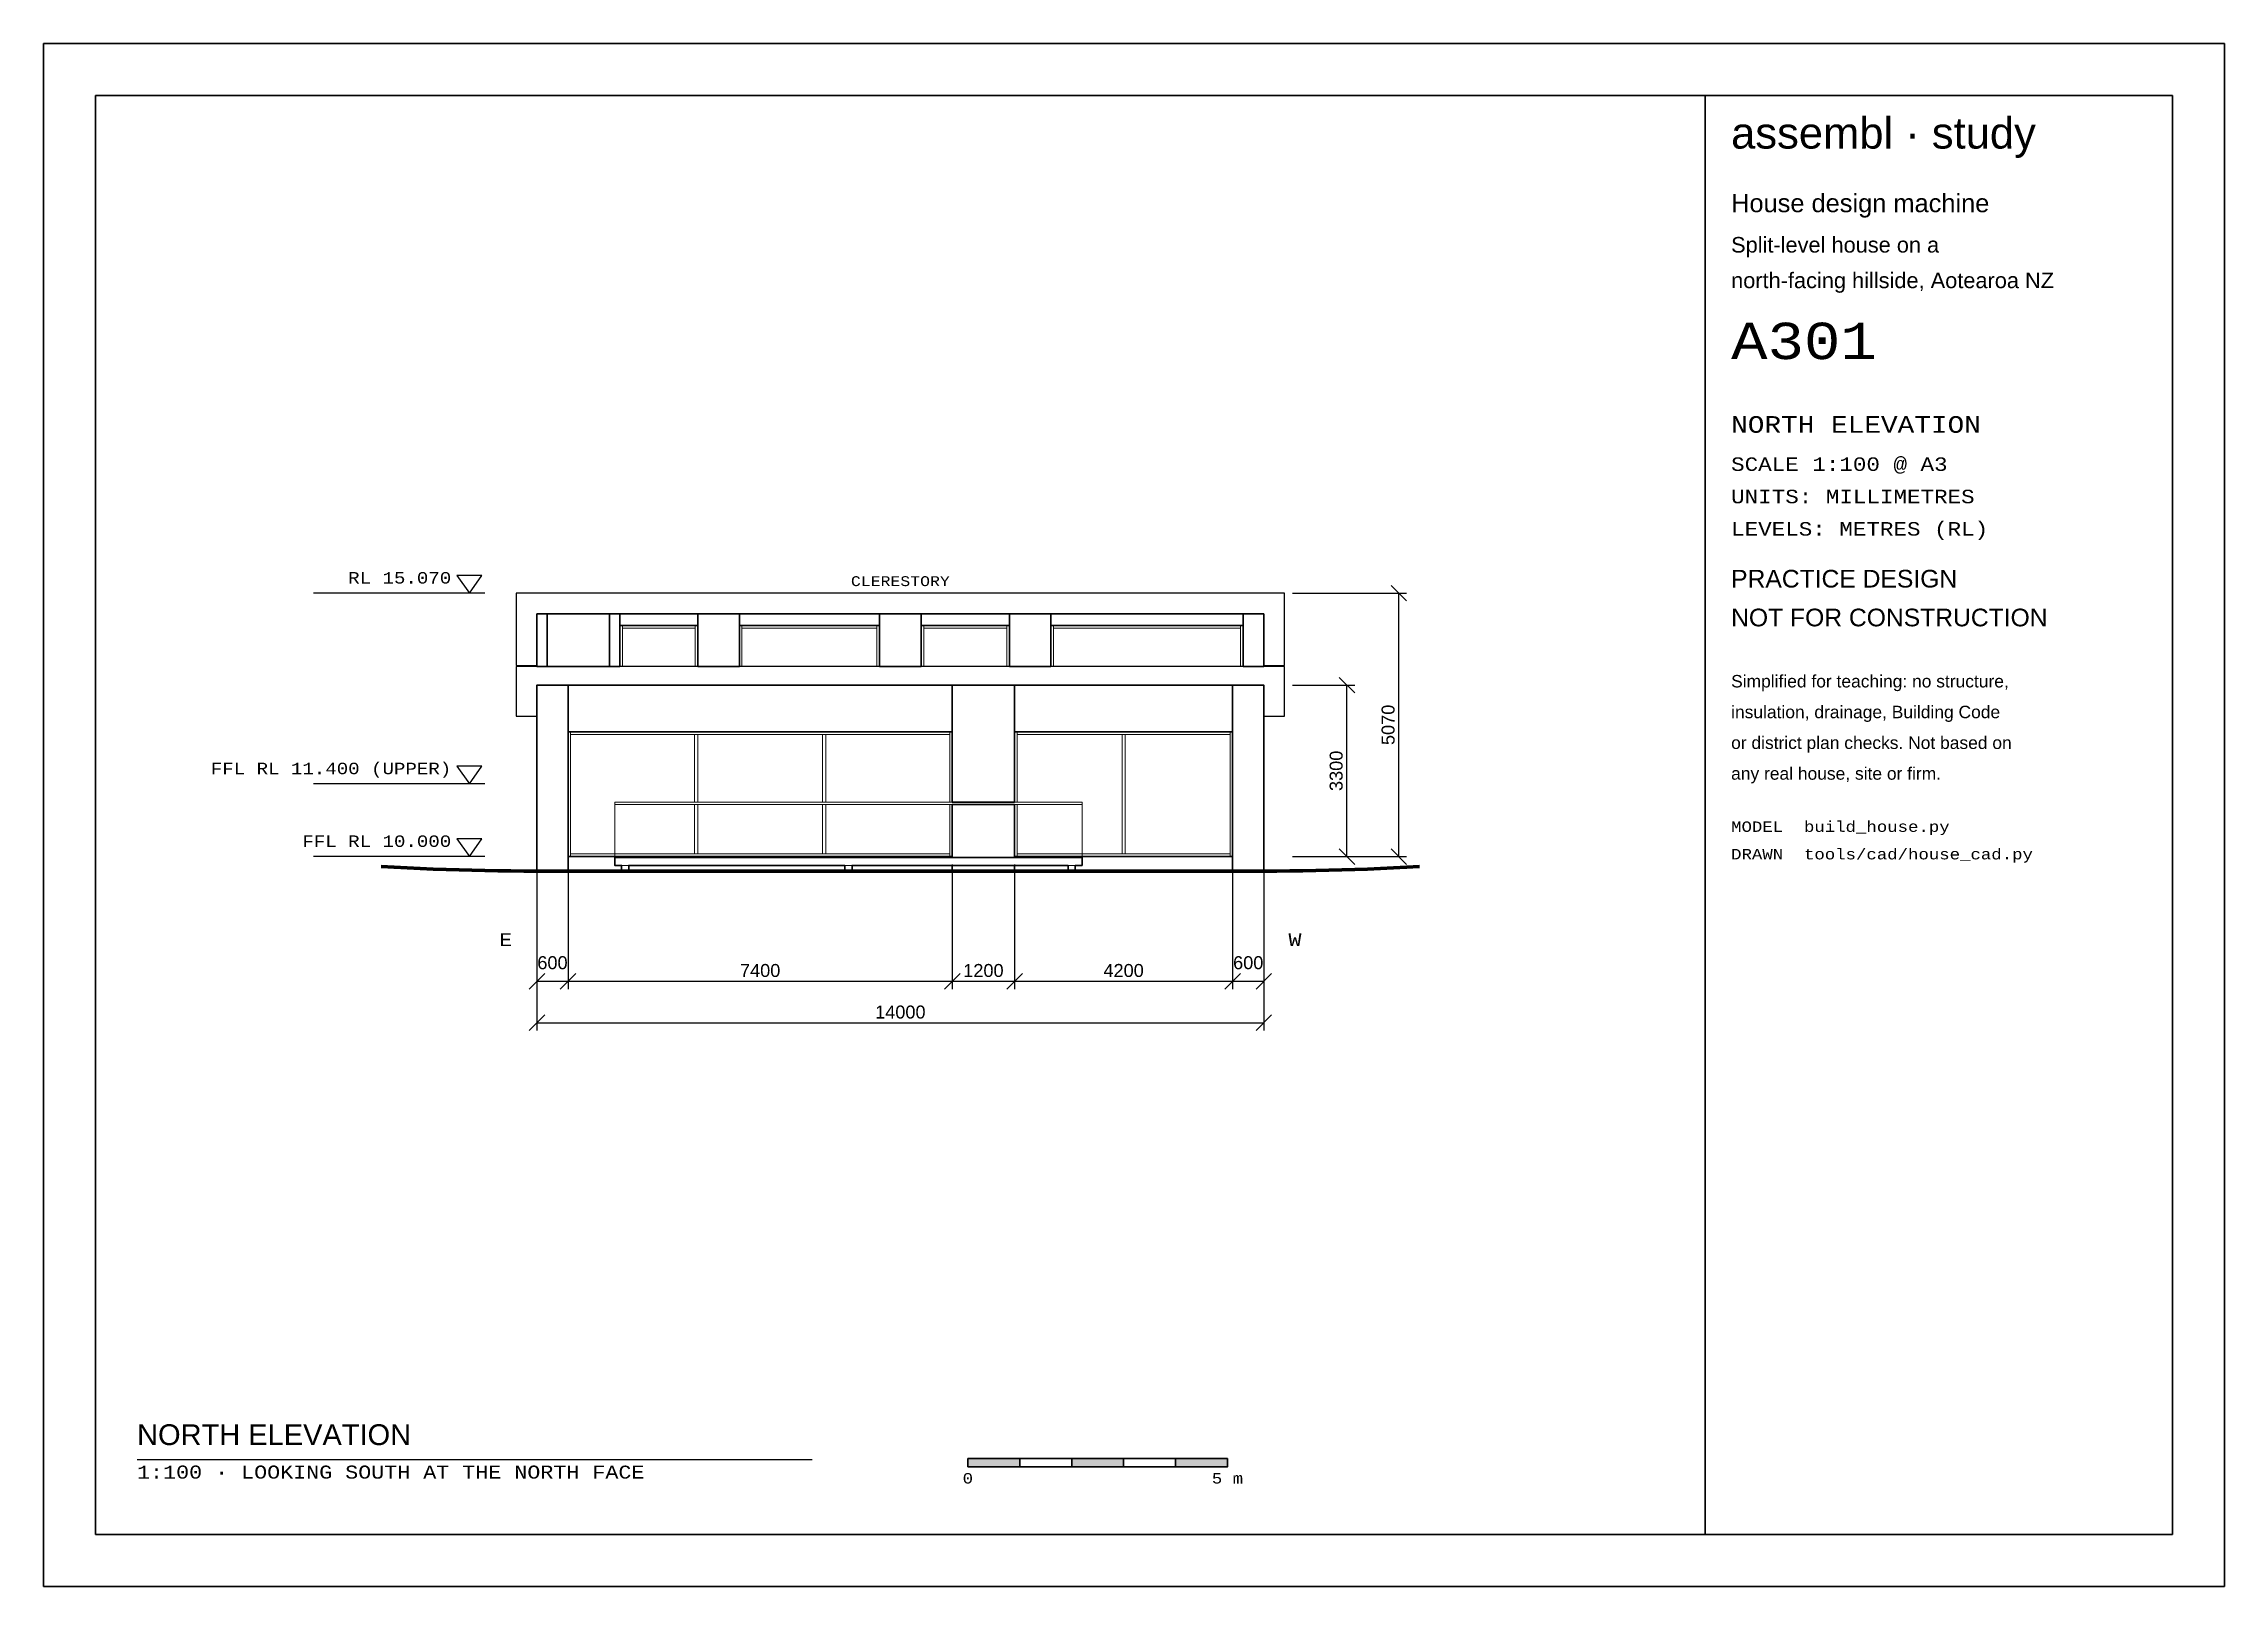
# Model space of a CAD drawing. Header units: millimetres. Extents: x 0 to 276000, y 0 to 59400.
# Drawn here: x 234000 to 276000, y 0 to 29700 of the extents above; entities that cross this region are included whole.
import ezdxf
from ezdxf.enums import TextEntityAlignment as Align

# ---------------------------------------------------------------- set-up
doc = ezdxf.new("R2010")
doc.units = ezdxf.units.MM
for name, color, linetype, lineweight in [('A-ANNO-DIMS', 7, 'Continuous', 18), ('A-ANNO-SYMB', 1, 'Continuous', 25), ('A-ANNO-TEXT', 7, 'Continuous', 25), ('A-ANNO-TTLB', 7, 'Continuous', 35), ('A-DECK', 30, 'Continuous', 18), ('A-ELEV', 7, 'Continuous', 35), ('A-GLAZ', 4, 'Continuous', 18), ('A-ROOF', 7, 'Continuous', 25), ('C-TOPO-MAJR', 96, 'Continuous', 35)]:
    doc.layers.add(name, color=color, linetype=linetype, lineweight=lineweight)
doc.styles.add('ASSEMBL', font='arial.ttf')
doc.styles.add('ASSEMBL-MONO', font='cour.ttf')
doc.dimstyles.new('A100', dxfattribs={"dimscale": 100, "dimtxt": 2.5, "dimasz": 2, "dimexe": 1.5, "dimexo": 1.5, "dimgap": 0.8, "dimtad": 1, "dimdec": 0, "dimdsep": 46, "dimtxsty": 'ASSEMBL', "dimtsz": 1.5, "dimcen": 2.5, "dimclrd": 256, "dimclre": 256, "dimclrt": 256, "dimazin": 3, "dimtfac": 1, "dimtmove": 0, "dimatfit": 3})

msp = doc.modelspace()

# ---------------------------------------------------------------- texts
at = {"layer": 'A-ANNO-SYMB', "style": 'ASSEMBL-MONO'}
for s, p in [('RL 15.070', (241850, 19240)), ('FFL RL 11.400 (UPPER)', (241850, 15570)), ('FFL RL 10.000', (241850, 14170))]:
    msp.add_text(s, height=220, dxfattribs=at).set_placement(p, align=Align.BOTTOM_RIGHT)
at = {"layer": 'A-ANNO-TEXT', "style": 'ASSEMBL-MONO'}
msp.add_text('CLERESTORY', height=190, dxfattribs=at).set_placement((250500, 19200), align=Align.BOTTOM_CENTER)
for s, p in [('E', (242900, 12450)), ('W', (258100, 12450))]:
    msp.add_text(s, height=250, dxfattribs=at).set_placement(p, align=Align.MIDDLE_CENTER)
at = {"layer": 'A-ANNO-TEXT'}
for s, height, style, p in [('NORTH ELEVATION', 400, 'ASSEMBL', (235800, 2600)), ('1:100 · LOOKING SOUTH AT THE NORTH FACE', 250, 'ASSEMBL-MONO', (235800, 2000))]:
    msp.add_text(s, height=height, dxfattribs=dict(at, style=style)).set_placement(p, align=Align.BOTTOM_LEFT)
at = {"layer": 'A-ANNO-TTLB'}
for s, height, style, p in [('assembl · study', 600, 'ASSEMBL', (266500, 27500)), ('House design machine', 350, 'ASSEMBL', (266500, 26350)), ('Split-level house on a', 300, 'ASSEMBL', (266500, 25587.5)), ('north-facing hillside, Aotearoa NZ', 300, 'ASSEMBL', (266500, 24902.5)), ('A301', 700, 'ASSEMBL-MONO', (266500, 23417.5)), ('NORTH ELEVATION', 320, 'ASSEMBL-MONO', (266500, 22112.5)), ('SCALE 1:100 @ A3', 260, 'ASSEMBL-MONO', (266500, 21396.5)), ('UNITS: MILLIMETRES', 260, 'ASSEMBL-MONO', (266500, 20773.5)), ('LEVELS: METRES (RL)', 260, 'ASSEMBL-MONO', (266500, 20150.5)), ('PRACTICE DESIGN', 340, 'ASSEMBL', (266500, 19127.5)), ('NOT FOR CONSTRUCTION', 340, 'ASSEMBL', (266500, 18380.5)), ('Simplified for teaching: no structure,', 240, 'ASSEMBL', (266500, 17233.5)), ('insulation, drainage, Building Code', 240, 'ASSEMBL', (266500, 16641.5)), ('or district plan checks. Not based on', 240, 'ASSEMBL', (266500, 16049.5)), ('any real house, site or firm.', 240, 'ASSEMBL', (266500, 15457.5)), ('MODEL  build_house.py', 200, 'ASSEMBL-MONO', (266500, 14465.5)), ('DRAWN  tools/cad/house_cad.py', 200, 'ASSEMBL-MONO', (266500, 13935.5))]:
    msp.add_text(s, height=height, dxfattribs=dict(at, style=style)).set_placement(p, align=Align.BOTTOM_LEFT)
at = {"layer": 'A-ANNO-TTLB', "style": 'ASSEMBL-MONO'}
for s, p in [('0', (251800, 2180)), ('5 m', (256800, 2180))]:
    msp.add_text(s, height=200, dxfattribs=at).set_placement(p, align=Align.TOP_CENTER)

# ---------------------------------------------------------------- dimensions: what is measured, and where the dimension line sits
at = {"layer": 'A-ANNO-DIMS'}
for base, p2 in [((260100, 14050), (257900, 19120)), ((259100, 14050), (257900, 17350))]:
    msp.add_linear_dim(base=base, p1=(257900, 14050), p2=p2, angle=90, dimstyle='A100', dxfattribs=at).render()
for base, p1, p2 in [((243500, 11650), (243500, 14050), (244100, 14050)), ((244100, 11650), (244100, 14050), (251500, 14050)), ((251500, 11650), (251500, 14050), (252700, 14050)), ((252700, 11650), (252700, 14050), (256900, 14050)), ((256900, 11650), (256900, 14050), (257500, 14050)), ((243500, 10850), (243500, 13050), (257500, 13050))]:
    msp.add_linear_dim(base=base, p1=p1, p2=p2, dimstyle='A100', dxfattribs=at).render()

# ---------------------------------------------------------------- hatches: boundary and pattern name
at = {"layer": 'A-ANNO-TTLB'}
for points in [[(251800, 2300), (252800, 2300), (252800, 2460), (251800, 2460)], [(253800, 2300), (254800, 2300), (254800, 2460), (253800, 2460)], [(255800, 2300), (256800, 2300), (256800, 2460), (255800, 2460)]]:
    msp.add_hatch(color=256, dxfattribs=at).paths.add_polyline_path(points)

# ---------------------------------------------------------------- linework, layer by layer
at = {"layer": 'A-ANNO-SYMB'}
for p, q in [((242500, 19120), (239200, 19120)), ((242500, 15450), (239200, 15450)), ((242500, 14050), (239200, 14050))]:
    msp.add_line(p, q, dxfattribs=at)
for points in [[(242440, 19460), (241960, 19460), (242200, 19120)], [(242440, 15790), (241960, 15790), (242200, 15450)], [(242440, 14390), (241960, 14390), (242200, 14050)]]:
    msp.add_lwpolyline(points, close=True, dxfattribs=at)
at = {"layer": 'A-ANNO-TEXT'}
msp.add_line((235800, 2440), (248800, 2440), dxfattribs=at)
at = {"layer": 'A-ANNO-TTLB'}
for points in [[(234000, 0), (276000, 0), (276000, 29700), (234000, 29700)], [(235000, 1000), (275000, 1000), (275000, 28700), (235000, 28700)], [(266000, 1000), (275000, 1000), (275000, 28700), (266000, 28700)], [(251800, 2300), (252800, 2300), (252800, 2460), (251800, 2460)], [(252800, 2300), (253800, 2300), (253800, 2460), (252800, 2460)], [(253800, 2300), (254800, 2300), (254800, 2460), (253800, 2460)], [(254800, 2300), (255800, 2300), (255800, 2460), (254800, 2460)], [(255800, 2300), (256800, 2300), (256800, 2460), (255800, 2460)]]:
    msp.add_lwpolyline(points, close=True, dxfattribs=at)
at = {"layer": 'A-DECK'}
for points in [[(254000, 15050), (254000, 15100), (245000, 15100), (245000, 15050)], [(254000, 13880), (254000, 14030), (245000, 14030), (245000, 13880)], [(245270, 13770), (245270, 13880), (245130, 13880), (245130, 13770)], [(249570, 13880), (249430, 13880), (249430, 13770), (249570, 13770)], [(253870, 13770), (253870, 13880), (253730, 13880), (253730, 13770)]]:
    msp.add_lwpolyline(points, close=True, dxfattribs=at)
at = {"layer": 'A-ELEV'}
for points in [[(243700, 17709.1), (243700, 18721.3), (243500, 18721.3), (243500, 17709.1)], [(244900, 17709.1), (244900, 18721.3), (243700, 18721.3), (243700, 17709.1)], [(245100, 17709.1), (245100, 18721.3), (244900, 18721.3), (244900, 17709.1)], [(246600, 18500), (246600, 18721.3), (245100, 18721.3), (245100, 18500)], [(247400, 17709.1), (247400, 18721.3), (246600, 18721.3), (246600, 17709.1)], [(250100, 18500), (250100, 18721.3), (247400, 18721.3), (247400, 18500)], [(250900, 17709.1), (250900, 18721.3), (250100, 18721.3), (250100, 17709.1)], [(252600, 18500), (252600, 18721.3), (250900, 18721.3), (250900, 18500)], [(253400, 17709.1), (253400, 18721.3), (252600, 18721.3), (252600, 17709.1)], [(257100, 18500), (257100, 18721.3), (253400, 18721.3), (253400, 18500)], [(257500, 17709.1), (257500, 18721.3), (257100, 18721.3), (257100, 17709.1)], [(244100, 13770), (244100, 17350), (243500, 17350), (243500, 13770)], [(251500, 16450), (251500, 17350), (244100, 17350), (244100, 16450)], [(252700, 15100), (252700, 17350), (251500, 17350), (251500, 15100)], [(256900, 16450), (256900, 17350), (252700, 17350), (252700, 16450)], [(257500, 13770), (257500, 17350), (256900, 17350), (256900, 13770)], [(252700, 14030), (252700, 15050), (251500, 15050), (251500, 14030)], [(251500, 14030), (251500, 14050), (244100, 14050), (244100, 13770), (245130, 13770), (245130, 13880), (245000, 13880), (245000, 14030)], [(249430, 13770), (249430, 13880), (245270, 13880), (245270, 13770)], [(251500, 13880), (249570, 13880), (249570, 13770), (251500, 13770)], [(252700, 13770), (252700, 13880), (251500, 13880), (251500, 13770)], [(256900, 13770), (256900, 14050), (252700, 14050), (252700, 14030), (254000, 14030), (254000, 13880), (253870, 13880), (253870, 13770)], [(253730, 13770), (253730, 13880), (252700, 13880), (252700, 13770)]]:
    msp.add_lwpolyline(points, close=True, dxfattribs=at)
at = {"layer": 'A-GLAZ'}
for points in [[(245150, 17709.1), (245150, 18500), (245100, 18500), (245100, 17709.1)], [(246550, 18450), (246550, 18500), (245150, 18500), (245150, 18450)], [(246600, 17709.1), (246600, 18500), (246550, 18500), (246550, 17709.1)], [(247450, 17709.1), (247450, 18500), (247400, 18500), (247400, 17709.1)], [(250050, 18450), (250050, 18500), (247450, 18500), (247450, 18450)], [(250100, 17709.1), (250100, 18500), (250050, 18500), (250050, 17709.1)], [(250950, 17709.1), (250950, 18500), (250900, 18500), (250900, 17709.1)], [(252550, 18450), (252550, 18500), (250950, 18500), (250950, 18450)], [(252600, 17709.1), (252600, 18500), (252550, 18500), (252550, 17709.1)], [(253450, 17709.1), (253450, 18500), (253400, 18500), (253400, 17709.1)], [(257050, 18450), (257050, 18500), (253450, 18500), (253450, 18450)], [(257100, 17709.1), (257100, 18500), (257050, 18500), (257050, 17709.1)], [(246550, 18450), (245150, 18450), (245150, 17709.1), (246550, 17709.1)], [(250050, 17709.1), (250050, 18450), (247450, 18450), (247450, 17709.1)], [(252550, 17709.1), (252550, 18450), (250950, 18450), (250950, 17709.1)], [(257050, 17709.1), (257050, 18450), (253450, 18450), (253450, 17709.1)], [(244150, 14050), (244150, 16450), (244100, 16450), (244100, 14050)], [(251450, 16400), (251450, 16450), (244150, 16450), (244150, 16400)], [(246536.7, 15100), (246536.7, 16400), (244150, 16400), (244150, 14100), (246536.7, 14100), (246536.7, 15050), (245000, 15050), (245000, 15100)], [(246596.7, 15100), (246596.7, 16400), (246536.7, 16400), (246536.7, 15100)], [(249003.3, 15100), (249003.3, 16400), (246596.7, 16400), (246596.7, 15100)], [(249063.3, 15100), (249063.3, 16400), (249003.3, 16400), (249003.3, 15100)], [(251450, 15100), (251450, 16400), (249063.3, 16400), (249063.3, 15100)], [(251500, 15100), (251500, 16450), (251450, 16450), (251450, 15100)], [(252750, 15100), (252750, 16450), (252700, 16450), (252700, 15100)], [(256850, 16400), (256850, 16450), (252750, 16450), (252750, 16400)], [(254770, 14100), (254770, 16400), (252750, 16400), (252750, 15100), (254000, 15100), (254000, 15050), (252750, 15050), (252750, 14100)], [(254830, 14100), (254830, 16400), (254770, 16400), (254770, 14100)], [(256850, 14100), (256850, 16400), (254830, 16400), (254830, 14100)], [(256900, 14050), (256900, 16450), (256850, 16450), (256850, 14050)], [(254000, 14030), (254000, 15050), (245000, 15050), (245000, 14030)], [(246596.7, 14100), (246596.7, 15050), (246536.7, 15050), (246536.7, 14100)], [(249003.3, 14100), (249003.3, 15050), (246596.7, 15050), (246596.7, 14100)], [(249063.3, 14100), (249063.3, 15050), (249003.3, 15050), (249003.3, 14100)], [(251450, 14100), (251450, 15050), (249063.3, 15050), (249063.3, 14100)], [(251500, 14050), (251500, 15050), (251450, 15050), (251450, 14050)], [(252750, 14050), (252750, 15050), (252700, 15050), (252700, 14050)], [(251450, 14050), (251450, 14100), (244150, 14100), (244150, 14050)], [(256850, 14050), (256850, 14100), (252750, 14100), (252750, 14050)]]:
    msp.add_lwpolyline(points, close=True, dxfattribs=at)
at = {"layer": 'A-ROOF'}
for points in [[(257900, 19120), (243100, 19120), (243100, 17730), (243500, 17730), (243500, 18721.3), (257500, 18721.3), (257500, 17730), (257900, 17730)], [(257900, 17709.1), (243100, 17709.1), (243100, 16750), (243500, 16750), (243500, 17350), (257500, 17350), (257500, 16750), (257900, 16750)]]:
    msp.add_lwpolyline(points, close=True, dxfattribs=at)
at = {"layer": 'C-TOPO-MAJR', "lineweight": 70}
msp.add_lwpolyline([(260500, 13860), (260250, 13845.6), (260000, 13832.5), (259750, 13820.6), (259500, 13810), (259250, 13800.6), (259000, 13792.5), (258750, 13785.6), (258500, 13780), (258250, 13775.6), (258000, 13772.5), (257750, 13770.6), (257500, 13770), (257250, 13770), (257000, 13770), (256750, 13770), (256500, 13770), (256250, 13770), (256000, 13770), (255750, 13770), (255500, 13770), (255250, 13770), (255000, 13770), (254750, 13770), (254500, 13770), (254250, 13770), (254000, 13770), (253750, 13770), (253500, 13770), (253250, 13770), (253000, 13770), (252750, 13770), (252500, 13770), (252250, 13770), (252000, 13770), (251750, 13770), (251500, 13770), (251250, 13770), (251000, 13770), (250750, 13770), (250500, 13770), (250250, 13770), (250000, 13770), (249750, 13770), (249500, 13770), (249250, 13770), (249000, 13770), (248750, 13770), (248500, 13770), (248250, 13770), (248000, 13770), (247750, 13770), (247500, 13770), (247250, 13770), (247000, 13770), (246750, 13770), (246500, 13770), (246250, 13770), (246000, 13770), (245750, 13770), (245500, 13770), (245250, 13770), (245000, 13770), (244750, 13770), (244500, 13770), (244250, 13770), (244000, 13770), (243750, 13770), (243500, 13770), (243250, 13770.6), (243000, 13772.5), (242750, 13775.6), (242500, 13780), (242250, 13785.6), (242000, 13792.5), (241750, 13800.6), (241500, 13810), (241250, 13820.6), (241000, 13832.5), (240750, 13845.6), (240500, 13860)], dxfattribs=at)

msp.set_redraw_order([(e.dxf.handle, doc.entitydb.next_handle()) for e in msp.query("TEXT MTEXT ATTDEF DIMENSION ARC_DIMENSION")])  # texts and dimensions are drawn at this point

doc.saveas('drawing.dxf')
